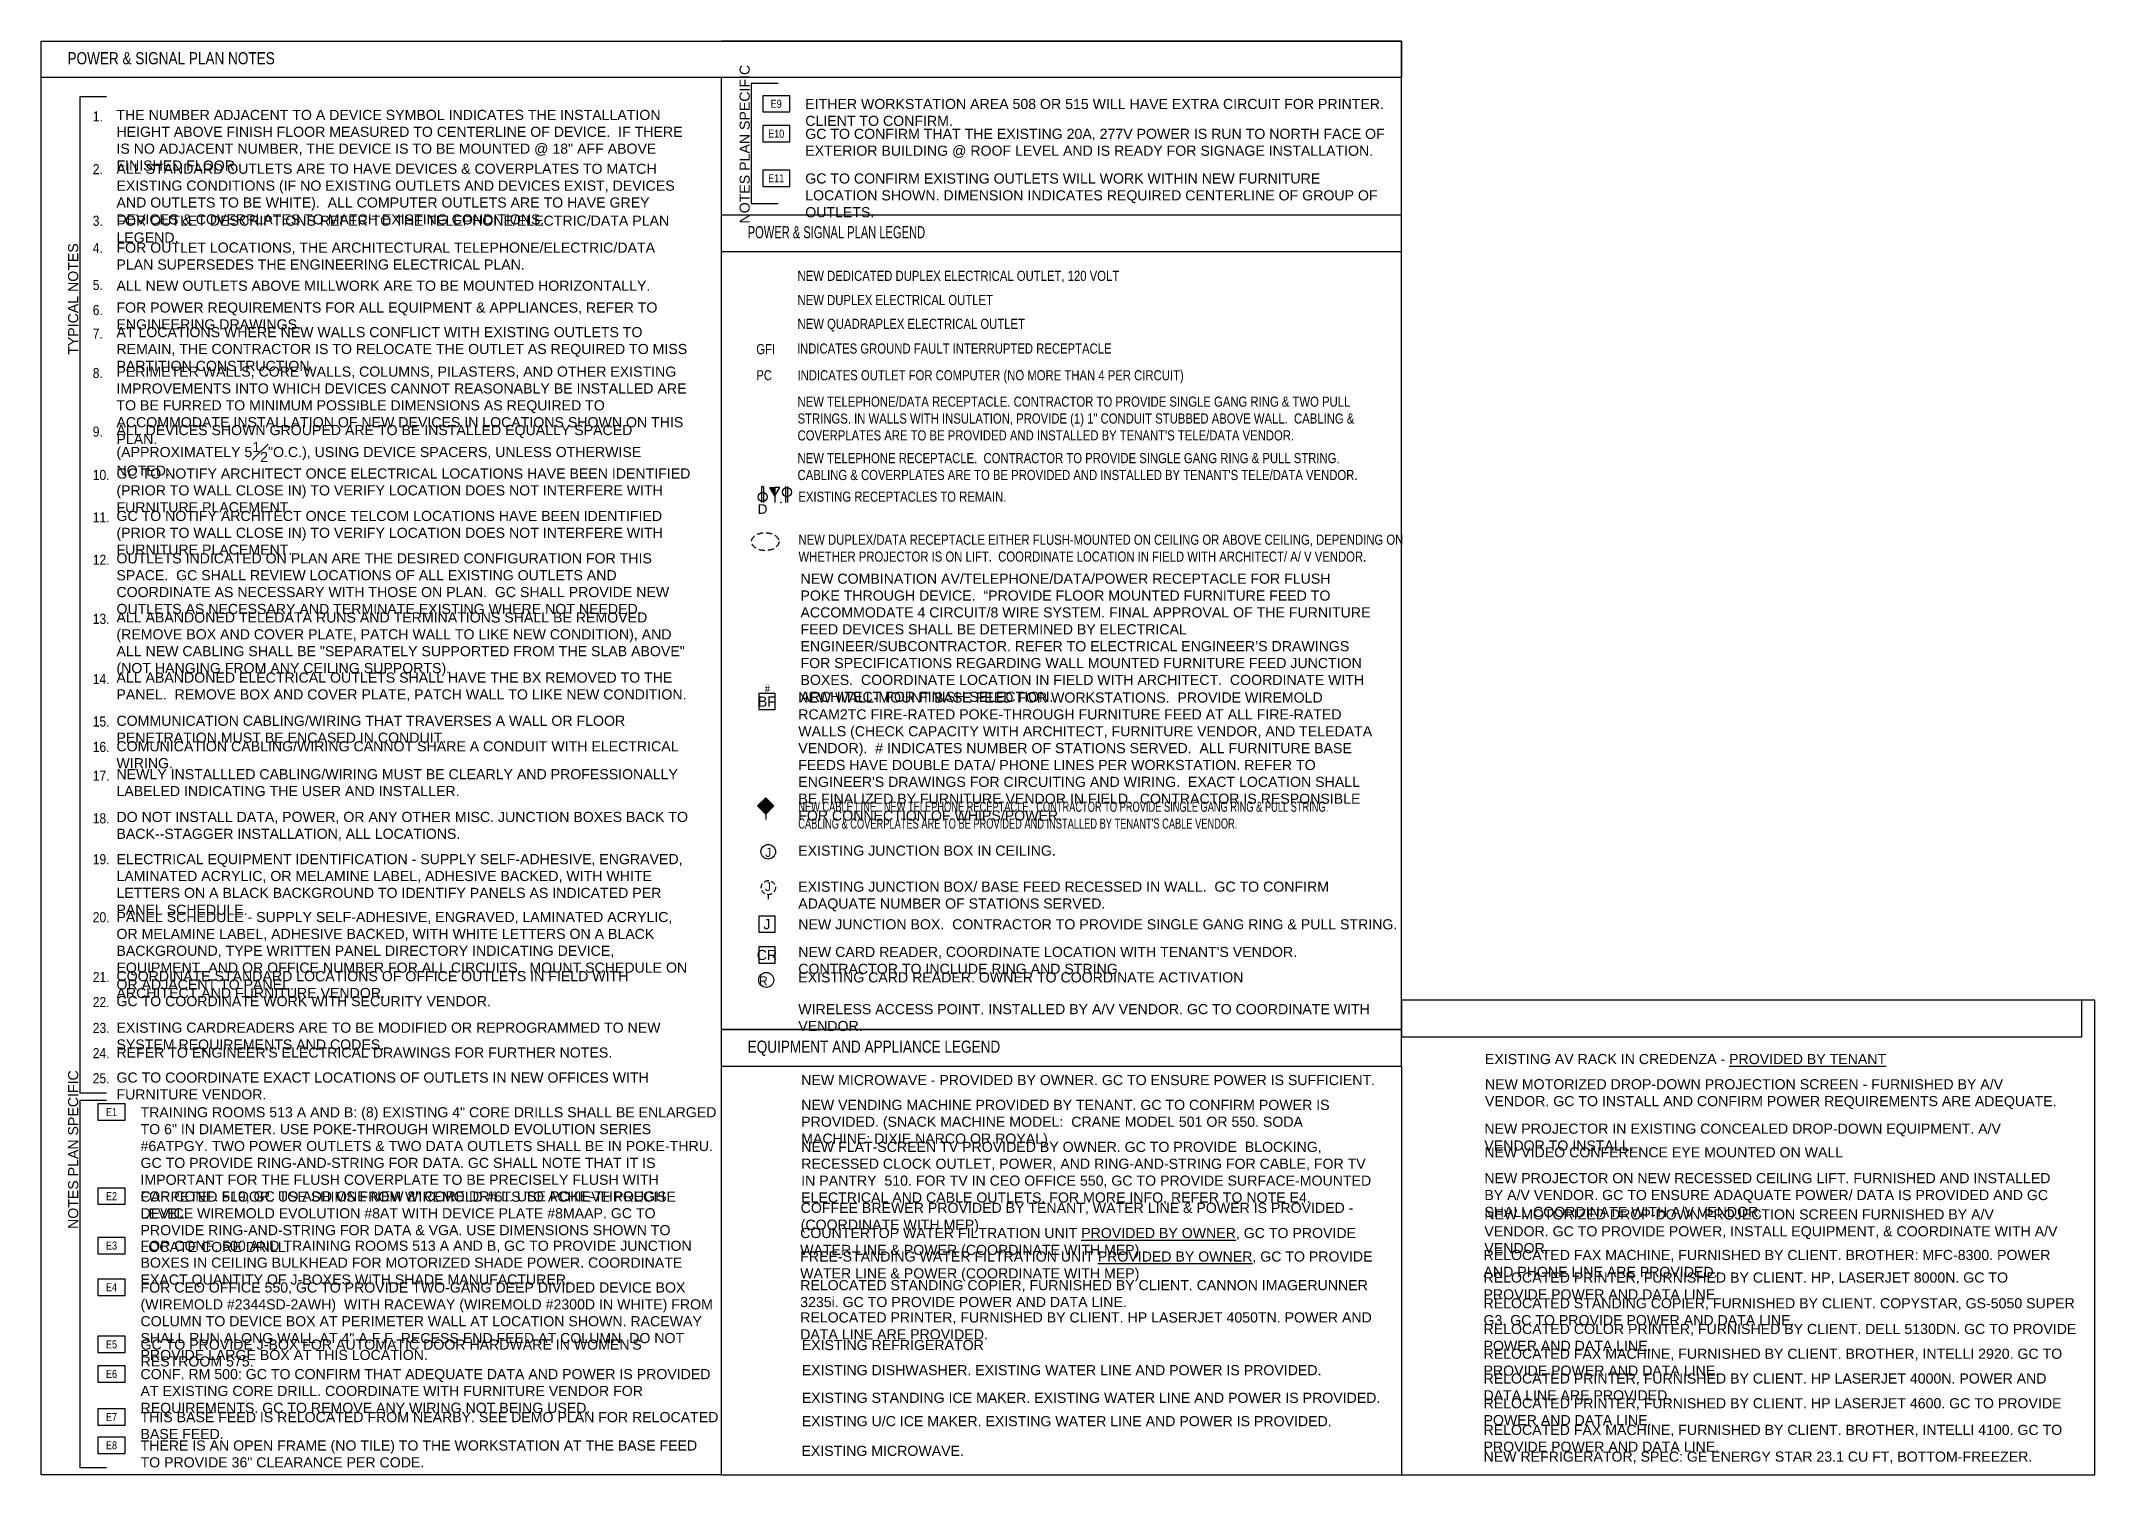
# Model space of a CAD drawing. Header units: inches. Extents: x -118 to 9372, y -4039 to 888.
# Drawn here: x 7341 to 9372, y -3982 to -2565 of the extents above; entities that cross this region are included whole.
import ezdxf
from ezdxf.enums import TextEntityAlignment as Align

# ---------------------------------------------------------------- set-up
doc = ezdxf.new("R2010")
doc.units = ezdxf.units.IN
doc.header["$LTSCALE"] = 96
doc.header["$MEASUREMENT"] = 0
doc.linetypes.add('HIDDEN', pattern=[0.375, 0.25, -0.125])
doc.linetypes.add('HIDDEN4', pattern=[0.09375, 0.0625, -0.03125])
for name, color, linetype in [('A-Anno-PwrS', 7, 'Continuous'), ('A-Powr-Demo', 7, 'HIDDEN4'), ('A-Powr-Exst', 1, 'Continuous'), ('Legend 300$0$A-Anno-PwrS', 7, 'Continuous'), ('Legend 300$0$A-Powr-Neww', 4, 'Continuous')]:
    doc.layers.add(name, color=color, linetype=linetype)
doc.layers.add('Electrical-Power_Com', color=7, linetype='Continuous', lineweight=30)
doc.styles.add('Arial', font='arial.ttf')
doc.styles.add('Geneva', font='')
doc.styles.add('Helvetica', font='')
doc.styles.add('Legend 300$0$OTJ_Title1', font='ARIALN.TTF')
doc.styles.add('Legend 300$0$XFINE_1-8', font='ARIALN.TTF', dxfattribs={"width": 0.8, "height": 8})
doc.styles.add('OTJ_Title1', font='swiss.ttf')
doc.styles.add('XFINE', font='helvlght.shx', dxfattribs={"width": 0.85, "bigfont": 'special.shx'})
doc.styles.add('XFINE_0', font='swissl.ttf', dxfattribs={"width": 0.8})
doc.styles.add('XFINE_1-8', font='swissl.ttf', dxfattribs={"height": 10})
doc.styles.get('Geneva').set_extended_font_data('Geneva')
doc.styles.get('Helvetica').set_extended_font_data('Helvetica')

msp = doc.modelspace()

# ---------------------------------------------------------------- texts
at = {"layer": 'A-Anno-PwrS', "char_height": 10, "attachment_point": 2, "rotation": 90, "style": 'XFINE_1-8'}
for s, insert, width in [('NOTES PLAN SPECIFIC', (8031.8, -2666.8), 241.578), ('TYPICAL NOTES', (7368, -2819.8), 154.469), ('NOTES PLAN SPECIFIC', (7368, -3660.2), 241.578)]:
    msp.add_mtext(s, dxfattribs=dict(at, insert=insert, width=width))
at = {"layer": 'A-Anno-PwrS', "char_height": 10, "attachment_point": 1}
for s, insert, width, style in [('{\\fArial|b0|i0|c0|p34;1.}', (7392.4, -2634.4), 3.733, 'XFINE'), ('THE NUMBER ADJACENT TO A DEVICE SYMBOL INDICATES THE INSTALLATION HEIGHT ABOVE FINISH FLOOR MEASURED TO CENTERLINE OF DEVICE.  IF THERE IS NO ADJACENT NUMBER, THE DEVICE IS TO BE MOUNTED @ 18" AFF ABOVE FINISHED FLOOR.', (7415.8, -2632.9), 568.297, 'XFINE_1-8'), ('EITHER WORKSTATION AREA 508 OR 515 WILL HAVE EXTRA CIRCUIT FOR PRINTER. CLIENT TO CONFIRM.', (8096.7, -2622.1), 571.061, 'XFINE_1-8'), ('GC TO CONFIRM THAT THE EXISTING 20A, 277V POWER IS RUN TO NORTH FACE OF EXTERIOR BUILDING @ ROOF LEVEL AND IS READY FOR SIGNAGE INSTALLATION.', (8096.7, -2651.6), 571.061, 'XFINE_1-8'), ('{\\fArial|b0|i0|c0|p34;2.}', (7392.4, -2686.5), 7.467, 'XFINE'), ('ALL STANDARD OUTLETS ARE TO HAVE DEVICES & COVERPLATES TO MATCH EXISTING CONDITIONS (IF NO EXISTING OUTLETS AND DEVICES EXIST, DEVICES AND OUTLETS TO BE WHITE).  ALL COMPUTER OUTLETS ARE TO HAVE GREY DEVICES & COVERPLATES TO MATCH EXISTING CONDITIONS.', (7415.8, -2686.1), 568.295, 'XFINE_1-8'), ('GC TO CONFIRM EXISTING OUTLETS WILL WORK WITHIN NEW FURNITURE LOCATION SHOWN. DIMENSION INDICATES REQUIRED CENTERLINE OF GROUP OF OUTLETS.', (8096.7, -2695.7), 571.061, 'XFINE_1-8'), ('{\\fArial|b0|i0|c0|p34;3.}', (7392.4, -2737.5), 8.533, 'XFINE'), ('FOR OUTLET DESCRIPTIONS REFER TO THE TELEPHONE/ELECTRIC/DATA PLAN LEGEND.', (7415.8, -2737.4), 568.295, 'XFINE_1-8'), ('{\\fArial|b0|i0|c0|p34;4.}', (7392.4, -2764.4), 9.067, 'XFINE'), ('FOR OUTLET LOCATIONS, THE ARCHITECTURAL TELEPHONE/ELECTRIC/DATA PLAN SUPERSEDES THE ENGINEERING ELECTRICAL PLAN.', (7415.8, -2764), 568.295, 'XFINE_1-8'), ('{\\fArial|b0|i0|c0|p34;5.}', (7392.4, -2800.9), 9.067, 'XFINE'), ('ALL NEW OUTLETS ABOVE MILLWORK ARE TO BE MOUNTED HORIZONTALLY.', (7415.8, -2801.7), 568.295, 'XFINE_1-8'), ('{\\fArial|b0|i0|c0|p34;6.}', (7392.4, -2825.7), 10.667, 'XFINE'), ('FOR POWER REQUIREMENTS FOR ALL EQUIPMENT & APPLIANCES, REFER TO ENGINEERING DRAWINGS.', (7415.8, -2823.2), 568.295, 'XFINE_1-8'), ('{\\fArial|b0|i0|c0|p34;7.}', (7392.4, -2849), 8, 'XFINE'), ('AT LOCATIONS WHERE NEW WALLS CONFLICT WITH EXISTING OUTLETS TO REMAIN, THE CONTRACTOR IS TO RELOCATE THE OUTLET AS REQUIRED TO MISS PARTITION CONSTRUCTION.', (7415.8, -2847.5), 568.295, 'XFINE_1-8'), ('{\\fArial|b0|i0|c0|p34;8.}', (7392.4, -2887.9), 8, 'XFINE'), ('PERIMETER WALLS, CORE WALLS, COLUMNS, PILASTERS, AND OTHER EXISTING IMPROVEMENTS INTO WHICH DEVICES CANNOT REASONABLY BE INSTALLED ARE TO BE FURRED TO MINIMUM POSSIBLE DIMENSIONS AS REQUIRED TO ACCOMMODATE INSTALLATION OF NEW DEVICES IN LOCATIONS SHOWN ON THIS PLAN. ', (7415.8, -2886.5), 568.297, 'XFINE_1-8'), ('{\\fArial|b0|i0|c0|p34;9.}', (7392.4, -2945.8), 8, 'XFINE'), ('\\A1;ALL DEVICES SHOWN GROUPED ARE TO BE INSTALLED EQUALLY SPACED (APPROXIMATELY 5\\S1#2;"O.C.), USING DEVICE SPACERS, UNLESS OTHERWISE NOTED. ', (7415.8, -2944.3), 568.297, 'XFINE_1-8'), ('{\\fArial|b0|i0|c0|p34;10.}', (7392.4, -2988.6), 8, 'XFINE'), ('GC TO NOTIFY ARCHITECT ONCE ELECTRICAL LOCATIONS HAVE BEEN IDENTIFIED (PRIOR TO WALL CLOSE IN) TO VERIFY LOCATION DOES NOT INTERFERE WITH FURNITURE PLACEMENT.', (7415.8, -2987.2), 568.297, 'XFINE_1-8'), ('{\\fArial|b0|i0|c0|p34;11.}', (7392.4, -3030.5), 8, 'XFINE'), ('GC TO NOTIFY ARCHITECT ONCE TELCOM LOCATIONS HAVE BEEN IDENTIFIED (PRIOR TO WALL CLOSE IN) TO VERIFY LOCATION DOES NOT INTERFERE WITH FURNITURE PLACEMENT.', (7415.8, -3029.1), 568.297, 'XFINE_1-8'), ('{\\fArial|b0|i0|c0|p34;12.}', (7392.4, -3072.4), 8, 'XFINE'), ('OUTLETS INDICATED ON PLAN ARE THE DESIRED CONFIGURATION FOR THIS SPACE.  GC SHALL REVIEW LOCATIONS OF ALL EXISTING OUTLETS AND COORDINATE AS NECESSARY WITH THOSE ON PLAN.  GC SHALL PROVIDE NEW OUTLETS AS NECESSARY AND TERMINATE EXISTING WHERE NOT NEEDED.', (7415.8, -3071), 568.297, 'XFINE_1-8'), ('NEW COMBINATION AV/TELEPHONE/DATA/POWER RECEPTACLE FOR FLUSH POKE THROUGH DEVICE.  “PROVIDE FLOOR MOUNTED FURNITURE FEED TO ACCOMMODATE 4 CIRCUIT/8 WIRE SYSTEM. FINAL APPROVAL OF THE FURNITURE FEED DEVICES SHALL BE DETERMINED BY ELECTRICAL ENGINEER/SUBCONTRACTOR. REFER TO ELECTRICAL ENGINEER’S DRAWINGS FOR SPECIFICATIONS REGARDING WALL MOUNTED FURNITURE FEED JUNCTION BOXES.  COORDINATE LOCATION IN FIELD WITH ARCHITECT.  COORDINATE WITH ARCHITECT FOR FINISH SELECTION.', (8092, -3091.1), 564.718, 'XFINE_1-8'), ('{\\fArial|b0|i0|c0|p34;13.}', (7392.4, -3130.8), 8, 'XFINE'), ('\\pt220;ALL ABANDONED TELEDATA RUNS AND TERMINATIONS SHALL BE REMOVED (REMOVE BOX AND COVER PLATE, PATCH WALL TO LIKE NEW CONDITION), AND ALL NEW CABLING SHALL BE "SEPARATELY SUPPORTED FROM THE SLAB ABOVE" (NOT HANGING FROM ANY CEILING SUPPORTS).  ', (7415.8, -3129.4), 571.061, 'XFINE_1-8'), ('{\\fArial|b0|i0|c0|p34;14.}', (7392.4, -3190.3), 8, 'XFINE'), ('\\pt220;ALL ABANDONED ELECTRICAL OUTLETS SHALL HAVE THE BX REMOVED TO THE PANEL.  REMOVE BOX AND COVER PLATE, PATCH WALL TO LIKE NEW CONDITION.', (7415.8, -3188.8), 571.061, 'XFINE_1-8'), ("NEW WALL-MOUNT BASE FEED FOR WORKSTATIONS.  PROVIDE WIREMOLD RCAM2TC FIRE-RATED POKE-THROUGH FURNITURE FEED AT ALL FIRE-RATED WALLS (CHECK CAPACITY WITH ARCHITECT, FURNITURE VENDOR, AND TELEDATA VENDOR).  # INDICATES NUMBER OF STATIONS SERVED.  ALL FURNITURE BASE FEEDS HAVE DOUBLE DATA/ PHONE LINES PER WORKSTATION. REFER TO ENGINEER'S DRAWINGS FOR CIRCUITING AND WIRING.  EXACT LOCATION SHALL BE FINALIZED BY FURNITURE VENDOR IN FIELD.  CONTRACTOR IS RESPONSIBLE FOR CONNECTION OF WHIPS/POWER.", (8089.8, -3208.5), 566.924, 'XFINE_1-8'), ('{\\fArial|b0|i0|c0|p34;15.}', (7392.4, -3232.2), 8, 'XFINE'), ('\\pt220;COMMUNICATION CABLING/WIRING THAT TRAVERSES A WALL OR FLOOR PENETRATION MUST BE ENCASED IN CONDUIT.', (7415.8, -3231.5), 571.061, 'XFINE_1-8'), ('{\\fArial|b0|i0|c0|p34;16.}', (7392.4, -3257.3), 8, 'XFINE'), ('\\pt220;COMUNICATION CABLING/WIRING CANNOT SHARE A CONDUIT WITH ELECTRICAL WIRING.', (7415.8, -3256.7), 571.061, 'XFINE_1-8'), ('{\\fArial|b0|i0|c0|p34;17.}', (7392.4, -3285.7), 8, 'XFINE'), ('\\pt220;NEWLY INSTALLLED CABLING/WIRING MUST BE CLEARLY AND PROFESSIONALLY LABELED INDICATING THE USER AND INSTALLER.', (7415.8, -3284.3), 571.061, 'XFINE_1-8'), ('{\\fArial|b0|i0|c0|p34;18.}', (7392.4, -3327.9), 8, 'XFINE'), ('\\pt220;DO NOT INSTALL DATA, POWER, OR ANY OTHER MISC. JUNCTION BOXES BACK TO BACK--STAGGER INSTALLATION, ALL LOCATIONS.', (7415.8, -3326.5), 571.061, 'XFINE_1-8'), ('{\\fArial|b0|i0|c0|p34;19.}', (7392.4, -3368.3), 8, 'XFINE'), ('\\pt220;ELECTRICAL EQUIPMENT IDENTIFICATION - SUPPLY SELF-ADHESIVE, ENGRAVED, LAMINATED ACRYLIC, OR MELAMINE LABEL, ADHESIVE BACKED, WITH WHITE LETTERS ON A BLACK BACKGROUND TO IDENTIFY PANELS AS INDICATED PER PANEL SCHEDULE. ', (7415.8, -3368.2), 571.061, 'XFINE_1-8'), ('EXISTING JUNCTION BOX IN CEILING. ', (8089.8, -3359.8), 570.502, 'XFINE_1-8'), ('EXISTING JUNCTION BOX/ BASE FEED RECESSED IN WALL.  GC TO CONFIRM  ADAQUATE NUMBER OF STATIONS SERVED.', (8089.8, -3395.4), 570.502, 'XFINE_1-8'), ('{\\fArial|b0|i0|c0|p34;20.}', (7392.4, -3425.6), 8, 'XFINE'), ('\\pt220;PANEL SCHEDULE - SUPPLY SELF-ADHESIVE, ENGRAVED, LAMINATED ACRYLIC, OR MELAMINE LABEL, ADHESIVE BACKED, WITH WHITE LETTERS ON A BLACK BACKGROUND, TYPE WRITTEN PANEL DIRECTORY INDICATING DEVICE, EQUIPMENT, AND OR OFFICE NUMBER FOR ALL CIRCUITS.  MOUNT SCHEDULE ON OR ADJACENT TO PANEL.', (7415.8, -3425.4), 571.061, 'XFINE_1-8'), ('NEW JUNCTION BOX.  CONTRACTOR TO PROVIDE SINGLE GANG RING & PULL STRING.  ', (8089.8, -3432.6), 570.502, 'XFINE_1-8'), ("NEW CARD READER, COORDINATE LOCATION WITH TENANT'S VENDOR. CONTRACTOR TO INCLUDE RING AND STRING.", (8089.8, -3459.9), 566.924, 'XFINE_1-8'), ('{\\fArial|b0|i0|c0|p34;21.}', (7392.4, -3484.7), 8, 'XFINE'), ('COORDINATE STANDARD LOCATIONS OF OFFICE OUTLETS IN FIELD WITH ARCHITECT AND FURNITURE VENDOR.', (7415.8, -3483.8), 571.061, 'XFINE_1-8'), ('EXISTING CARD READER. OWNER TO COORDINATE ACTIVATION', (8089.8, -3485), 566.924, 'XFINE_1-8'), ('{\\fArial|b0|i0|c0|p34;22.}', (7392.4, -3509.4), 8, 'XFINE'), ('GC TO COORDINATE WORK WITH SECURITY VENDOR.', (7415.8, -3508.5), 571.061, 'XFINE_1-8'), ('WIRELESS ACCESS POINT. INSTALLED BY A/V VENDOR. GC TO COORDINATE WITH VENDOR.', (8089.8, -3516.4), 566.924, 'XFINE_1-8'), ('{\\fArial|b0|i0|c0|p34;23.}', (7392.4, -3535), 8, 'XFINE'), ('EXISTING CARDREADERS ARE TO BE MODIFIED OR REPROGRAMMED TO NEW SYSTEM REQUIREMENTS AND CODES.', (7415.8, -3534.7), 571.061, 'XFINE_1-8'), ('{\\fArial|b0|i0|c0|p34;24.}', (7392.4, -3559.9), 8, 'XFINE'), ("REFER TO ENGINEER'S ELECTRICAL DRAWINGS FOR FURTHER NOTES.", (7415.8, -3559.3), 571.061, 'XFINE_1-8'), ('EXISTING AV RACK IN CREDENZA - {\\LPROVIDED BY TENANT}   ', (8768.6, -3565.7), 568.312, 'XFINE_1-8'), ('{\\fArial|b0|i0|c0|p34;25.}', (7392.4, -3584.7), 8, 'XFINE'), ('GC TO COORDINATE EXACT LOCATIONS OF OUTLETS IN NEW OFFICES WITH FURNITURE VENDOR.', (7415.8, -3584), 571.061, 'XFINE_1-8'), ('NEW MICROWAVE - PROVIDED BY OWNER. GC TO ENSURE POWER IS SUFFICIENT.', (8092.7, -3586.5), 566.234, 'XFINE_1-8'), ('NEW MOTORIZED DROP-DOWN PROJECTION SCREEN - FURNISHED BY A/V VENDOR. GC TO INSTALL AND CONFIRM POWER REQUIREMENTS ARE ADEQUATE.', (8768.6, -3590.6), 568.312, 'XFINE_1-8'), ('NEW VENDING MACHINE PROVIDED BY TENANT. GC TO CONFIRM POWER IS PROVIDED. (SNACK MACHINE MODEL:  CRANE MODEL 501 OR 550. SODA MACHINE: DIXIE NARCO OR ROYAL)', (8092.7, -3611), 566.234, 'XFINE_1-8'), ('TRAINING ROOMS 513 A AND B: (8) EXISTING 4" CORE DRILLS SHALL BE ENLARGED TO 6" IN DIAMETER. USE POKE-THROUGH WIREMOLD EVOLUTION SERIES #6ATPGY. TWO POWER OUTLETS & TWO DATA OUTLETS SHALL BE IN POKE-THRU. GC TO PROVIDE RING-AND-STRING FOR DATA. GC SHALL NOTE THAT IT IS IMPORTANT FOR THE FLUSH COVERPLATE TO BE PRECISELY FLUSH WITH CARPETED FLOOR. USE SHIMS FROM WIREMOLD #6TS TO ACHIEVE PRECISE LEVEL.', (7439.6, -3618.3), 571.061, 'XFINE_1-8'), ('NEW PROJECTOR IN EXISTING CONCEALED DROP-DOWN EQUIPMENT. A/V VENDOR TO INSTALL.', (8768, -3634.5), 568.312, 'XFINE_1-8'), ('NEW FLAT-SCREEN TV PROVIDED BY OWNER. GC TO PROVIDE  BLOCKING, RECESSED CLOCK OUTLET, POWER, AND RING-AND-STRING FOR CABLE, FOR TV IN PANTRY  510. FOR TV IN CEO OFFICE 550, GC TO PROVIDE SURFACE-MOUNTED ELECTRICAL AND CABLE OUTLETS. FOR MORE INFO, REFER TO NOTE E4.', (8092.7, -3652.5), 566.234, 'XFINE_1-8'), ('NEW VIDEO CONFERENCE EYE MOUNTED ON WALL', (8768, -3657.8), 568.312, 'XFINE_1-8'), ('NEW PROJECTOR ON NEW RECESSED CEILING LIFT. FURNISHED AND INSTALLED BY A/V VENDOR. GC TO ENSURE ADAQUATE POWER/ DATA IS PROVIDED AND GC SHALL COORDINATE WITH A/V VENDOR.', (8768, -3683.4), 568.312, 'XFINE_1-8'), ('FOR CONF. 519, GC TO ADD ONE NEW 8" CORE DRILL. USE POKE-THROUGH DEVICE WIREMOLD EVOLUTION #8AT WITH DEVICE PLATE #8MAAP. GC TO PROVIDE RING-AND-STRING FOR DATA & VGA. USE DIMENSIONS SHOWN TO LOCATE CORE DRILL.', (7439.6, -3701.4), 571.061, 'XFINE_1-8'), ('COFFEE BREWER PROVIDED BY TENANT, WATER LINE & POWER IS PROVIDED - (COORDINATE WITH MEP)', (8092.2, -3712.7), 567.88, 'XFINE_1-8'), ('NEW MOTORIZED DROP-DOWN PROJECTION SCREEN FURNISHED BY A/V VENDOR. GC TO PROVIDE POWER, INSTALL EQUIPMENT, & COORDINATE WITH A/V VENDOR.', (8768, -3719.2), 568.312, 'XFINE_1-8'), ('FOR CONF. 500 AND TRAINING ROOMS 513 A AND B, GC TO PROVIDE JUNCTION BOXES IN CEILING BULKHEAD FOR MOTORIZED SHADE POWER. COORDINATE EXACT QUANTITY OF J-BOXES WITH SHADE MANUFACTURER.', (7439.6, -3750.2), 571.061, 'XFINE_1-8'), ('COUNTERTOP WATER FILTRATION UNIT {\\LPROVIDED BY OWNER}, GC TO PROVIDE WATER LINE & POWER (COORDINATE WITH MEP)', (8091.7, -3737.6), 587.988, 'XFINE_1-8'), ('FREE-STANDING WATER FILTRATION UNIT {\\LPROVIDED BY OWNER}, GC TO PROVIDE WATER LINE & POWER (COORDINATE WITH MEP)', (8091.7, -3760.8), 607.537, 'XFINE_1-8'), ('RELOCATED FAX MACHINE, FURNISHED BY CLIENT. BROTHER: MFC-8300. POWER AND PHONE LINE ARE PROVIDED.', (8767.2, -3759.3), 568.312, 'XFINE_1-8'), ('FOR CEO OFFICE 550, GC TO PROVIDE TWO-GANG DEEP DIVIDED DEVICE BOX (WIREMOLD #2344SD-2AWH)  WITH RACEWAY (WIREMOLD #2300D IN WHITE) FROM COLUMN TO DEVICE BOX AT PERIMETER WALL AT LOCATION SHOWN. RACEWAY SHALL RUN ALONG WALL AT 4" A.F.F. RECESS END FEED AT COLUMN. DO NOT PROVIDE LARGE BOX AT THIS LOCATION.', (7439.6, -3791.4), 571.061, 'XFINE_1-8'), ('RELOCATED STANDING COPIER, FURNISHED BY CLIENT. CANNON IMAGERUNNER 3235i. GC TO PROVIDE POWER AND DATA LINE.', (8091.7, -3789.1), 586.635, 'XFINE_1-8'), ('RELOCATED PRINTER, FURNISHED BY CLIENT. HP, LASERJET 8000N. GC TO PROVIDE POWER AND DATA LINE.', (8767.2, -3781.6), 568.312, 'XFINE_1-8'), ('RELOCATED STANDING COPIER, FURNISHED BY CLIENT. COPYSTAR, GS-5050 SUPER G3. GC TO PROVIDE POWER AND DATA LINE.', (8767.2, -3807), 586.635, 'XFINE_1-8'), ('RELOCATED PRINTER, FURNISHED BY CLIENT. HP LASERJET 4050TN. POWER AND DATA LINE ARE PROVIDED.', (8091.7, -3821), 586.635, 'XFINE_1-8'), ('RELOCATED COLOR PRINTER, FURNISHED BY CLIENT. DELL 5130DN. GC TO PROVIDE POWER AND DATA LINE.', (8767.2, -3832.4), 586.635, 'XFINE_1-8'), ("GC TO PROVIDE J-BOX FOR AUTOMATIC DOOR HARDWARE IN WOMEN'S RESTROOM 575.", (7439.6, -3847.8), 571.061, 'XFINE_1-8'), ('EXISTING REFRIGERATOR', (8093.2, -3848.3), 568.312, 'XFINE_1-8'), ('RELOCATED FAX MACHINE, FURNISHED BY CLIENT. BROTHER, INTELLI 2920. GC TO PROVIDE POWER AND DATA LINE.', (8767.2, -3856.9), 586.635, 'XFINE_1-8'), ('CONF. RM 500: GC TO CONFIRM THAT ADEQUATE DATA AND POWER IS PROVIDED AT EXISTING CORE DRILL. COORDINATE WITH FURNITURE VENDOR FOR REQUIREMENTS. GC TO REMOVE ANY WIRING NOT BEING USED.', (7439.6, -3877), 571.061, 'XFINE_1-8'), ('EXISTING DISHWASHER. EXISTING WATER LINE AND POWER IS PROVIDED.', (8093.2, -3873.1), 568.312, 'XFINE_1-8'), ('RELOCATED PRINTER, FURNISHED BY CLIENT. HP LASERJET 4000N. POWER AND DATA LINE ARE PROVIDED.', (8767.2, -3881.3), 586.635, 'XFINE_1-8'), ('EXISTING STANDING ICE MAKER. EXISTING WATER LINE AND POWER IS PROVIDED.', (8093.2, -3900.4), 568.312, 'XFINE_1-8'), ('RELOCATED PRINTER, FURNISHED BY CLIENT. HP LASERJET 4600. GC TO PROVIDE POWER AND DATA LINE.', (8767.2, -3905.8), 586.635, 'XFINE_1-8'), ('THIS BASE FEED IS RELOCATED FROM NEARBY. SEE DEMO PLAN FOR RELOCATED BASE FEED.', (7439.6, -3919.5), 571.061, 'XFINE_1-8'), ('EXISTING U/C ICE MAKER. EXISTING WATER LINE AND POWER IS PROVIDED.', (8093.2, -3923.5), 568.312, 'XFINE_1-8'), ('RELOCATED FAX MACHINE, FURNISHED BY CLIENT. BROTHER, INTELLI 4100. GC TO PROVIDE POWER AND DATA LINE.', (8767.2, -3932.1), 586.635, 'XFINE_1-8'), ('THERE IS AN OPEN FRAME (NO TILE) TO THE WORKSTATION AT THE BASE FEED TO PROVIDE 36" CLEARANCE PER CODE.', (7439.6, -3947.5), 571.061, 'XFINE_1-8'), ('EXISTING MICROWAVE.', (8092.9, -3952.8), 568.312, 'XFINE_1-8'), ('NEW REFRIGERATOR, SPEC: GE ENERGY STAR 23.1 CU FT, BOTTOM-FREEZER.', (8767.2, -3958.5), 586.635, 'XFINE_1-8')]:
    msp.add_mtext(s, dxfattribs=dict(at, insert=insert, width=width, style=style))
at = {"layer": 'A-Powr-Demo', "style": 'OTJ_Title1', "width": 0.8}
for s, p in [('POWER & SIGNAL PLAN NOTES', (7367.4, -2587.9)), ('EQUIPMENT AND APPLIANCE LEGEND', (8039.8, -3564.5))]:
    msp.add_text(s, height=12, dxfattribs=at).set_placement(p)
at = {"layer": 'A-Powr-Demo', "style": 'XFINE_1-8', "width": 0.8}
msp.add_text('#', height=8, rotation=359.9157, dxfattribs=at).set_placement((8056.8, -3208.7))
at = {"layer": 'A-Powr-Exst'}
for s, insert, char_height, attachment_point, line_spacing_factor, style in [('J', (8057.1, -3366.7), 8.61, 4, 0.839796, 'Helvetica'), (' R ', (8053.6, -3489), 9, 2, 1.057281, 'Geneva')]:
    msp.add_mtext(s, dxfattribs=dict(at, insert=insert, char_height=char_height, attachment_point=attachment_point, line_spacing_factor=line_spacing_factor, style=style))
at = {"layer": 'Legend 300$0$A-Anno-PwrS', "style": 'Legend 300$0$OTJ_Title1', "width": 0.8}
msp.add_text('POWER & SIGNAL PLAN LEGEND', height=12, dxfattribs=at).set_placement((8039.8, -2759.8))
at = {"layer": 'Legend 300$0$A-Anno-PwrS', "char_height": 10, "attachment_point": 1, "style": 'Legend 300$0$XFINE_1-8'}
for s, insert, width in [('{\\fArial|b0|i0|c0|p34;NEW DEDICATED DUPLEX ELECTRICAL OUTLET, 120 VOLT}', (8089.1, -2791.9), 567.654), ('{\\fArial|b0|i0|c0|p34;NEW DUPLEX ELECTRICAL OUTLET}', (8089.1, -2815.8), 567.652), ('{\\fArial|b0|i0|c0|p34;NEW QUADRAPLEX ELECTRICAL OUTLET }', (8089.1, -2839.3), 567.654), ('{\\fArial|b0|i0|c0|p34;GFI}', (8048.3, -2864.3), 18.006), ('I{\\fArial|b0|i0|c0|p34;NDICATES GROUND FAULT INTERRUPTED RECEPTACLE}', (8089, -2863.7), 567.654), ('{\\fArial|b0|i0|c0|p34;PC}', (8048.3, -2890.1), 13.005), ('{\\fArial|b0|i0|c0|p34;INDICATES OUTLET FOR COMPUTER (NO MORE THAN 4 PER CIRCUIT)}', (8089, -2890.1), 567.722), ('{\\fArial|b0|i0|c0|p34;NEW TELEPHONE/DATA RECEPTACLE. CONTRACTOR TO PROVIDE SINGLE GANG RING & TWO PULL STRINGS. IN WALLS WITH INSULATION, PROVIDE (1) 1" CONDUIT STUBBED ABOVE WALL.  CABLING & COVERPLATES ARE TO BE PROVIDED AND INSTALLED BY TENANT\'S TELE/DATA VENDOR.}', (8089.1, -2916.2), 567.654), ("{\\fArial|b0|i0|c0|p34;NEW TELEPHONE RECEPTACLE.  CONTRACTOR TO PROVIDE SINGLE GANG RING & PULL STRING.  CABLING & COVERPLATES ARE TO BE PROVIDED AND INSTALLED BY TENANT'S TELE/DATA VENDOR.}", (8089.1, -2972), 568.312), ('{\\fArial|b0|i0|c0|p34;EXISTING RECEPTACLES TO REMAIN.}', (8089.9, -3010.1), 568.312), ('{\\fArial|b0|i0|c0|p34;NEW DUPLEX/DATA RECEPTACLE EITHER FLUSH-MOUNTED ON CEILING OR ABOVE CEILING, DEPENDING ON WHETHER PROJECTOR IS ON LIFT.  COORDINATE LOCATION IN FIELD WITH ARCHITECT/ A/ V VENDOR.}', (8090, -3052.6), 596.183), ("NEW CABLE LINE.  NEW TELEPHONE RECEPTACLE.  CONTRACTOR TO PROVIDE SINGLE GANG RING & PULL STRING.  CABLING & COVERPLATES ARE TO BE PROVIDED AND INSTALLED BY TENANT'S CABLE VENDOR.", (8089.8, -3316.4), 566.924)]:
    msp.add_mtext(s, dxfattribs=dict(at, insert=insert, width=width))

# ---------------------------------------------------------------- blocks, each defined once
blk = doc.blocks.new('multi-note')
at = {"color": 4}
blk.add_lwpolyline([(-1.67, -1), (1.67, -1), (1.67, 1), (-1.67, 1)], close=True, dxfattribs=at)
at = {"color": 0, "style": 'XFINE_0', "width": 0.8}
blk.add_attdef('MULTI-NOTE', text='', height=1, dxfattribs=at).set_placement((0, 0), align=Align.MIDDLE_CENTER)
blk = doc.blocks.new('Legend 300$0$CABLE')
at = {"layer": 'Legend 300$0$A-Powr-Neww'}
blk.add_hatch(color=256, dxfattribs=at).paths.add_polyline_path([(0, 21.3), (8, 13.3), (0, 5.3), (-8, 13.3)])
blk.add_lwpolyline([(0, 21.3), (8, 13.3), (0, 5.3), (-8, 13.3), (0, 21.3)])
blk.add_line((0, 5.3), (0, 0), dxfattribs=at)
blk = doc.blocks.new('A$C63DA0F89')
at = {"color": 0, "linetype": 'ByBlock', "lineweight": -2}
blk.add_lwpolyline([(8.8, 0), (24.8, 0), (24.8, 16), (8.8, 16)], close=True, dxfattribs=at)
at = {"color": 0, "linetype": 'ByBlock', "lineweight": -2, "style": 'OTJ_Title1', "flags": 8}
blk.add_attdef('CODE', text='', height=8, dxfattribs=at).set_placement((16.8, 8), align=Align.MIDDLE)
blk = doc.blocks.new('Power_Duplex_TeleData')
at = {"linetype": 'Continuous', "lineweight": 0}
blk.add_hatch(color=7, dxfattribs=at).paths.add_polyline_path([(6, -14.9), (6, -6.9), (11, -14.9)])
at = {"color": 0}
for p, q in [((-7, 0), (-7, -15.9)), ((-5, 0), (-5, -15.9)), ((6, -6.9), (6, 0))]:
    blk.add_line(p, q, dxfattribs=at)
at = {"color": 0, "flags": 128}
for points in [[(6, -14.9), (6, -6.9), (1, -14.9)], [(6, -14.9), (6, -6.9), (11, -14.9)]]:
    blk.add_lwpolyline(points, close=True, dxfattribs=at)
at = {"color": 0}
blk.add_circle((-6, -10.4), 4.5, dxfattribs=at)
blk.add_point((0, 0), dxfattribs=at)
blk = doc.blocks.new('Power_Duplex Dedicated')
at = {"color": 0}
for p, q in [((-1, 0), (-1, -15.9)), ((1, 0), (1, -15.9))]:
    blk.add_line(p, q, dxfattribs=at)
blk.add_circle((0, -10.4), 4.5, dxfattribs=at)
blk.add_point((0, 0), dxfattribs=at)
at = {"color": 0, "insert": (0, -17.5), "char_height": 9.54, "attachment_point": 2, "line_spacing_factor": 0.967741, "style": 'Arial'}
blk.add_mtext('D', dxfattribs=at)
blk = doc.blocks.new('*U179')
at = {"layer": 'Electrical-Power_Com', "color": 0}
blk.add_line((1055.1, -324.7), (1058.3, -328), dxfattribs=at)
at = {"layer": 'Electrical-Power_Com', "color": 0, "linetype": 'HIDDEN', "ltscale": 0.2}
blk.add_circle((1050.2, -319.8), 7, dxfattribs=at)
at = {"layer": 'Electrical-Power_Com', "color": 0, "insert": (1044.1, -318.3), "char_height": 8.59, "attachment_point": 1, "rotation": 44.4543, "line_spacing_factor": 0.967741, "style": 'Arial'}
blk.add_mtext('J', dxfattribs=at)

# ---------------------------------------------------------------- linework, layer by layer
at = {"layer": 'A-Anno-PwrS'}
for p, q in [((8043.3, -2607), (8043.3, -2725.6)), ((8069.8, -2607), (8043.3, -2607)), ((7379.5, -2620), (7379.5, -3604.4)), ((7405.9, -2620), (7379.5, -2620)), ((8069.8, -2725.6), (8043.3, -2725.6)), ((7405.9, -3604.4), (7379.5, -3604.4)), ((7379.5, -3611.8), (7379.5, -3974.5)), ((7405.9, -3611.8), (7379.5, -3611.8)), ((7405.9, -3974.5), (7379.5, -3974.5))]:
    msp.add_line(p, q, dxfattribs=at)
at = {"layer": 'A-Anno-PwrS', "color": 5}
for p, q in [((9371.6, -3512.7), (8686.2, -3512.7)), ((9371.6, -3981.6), (9371.6, -3512.7)), ((8013.7, -3541.6), (8013.7, -3981.6)), ((8686.2, -3577.6), (8686.2, -3981.6)), ((8013.7, -3981.6), (9371.6, -3981.6))]:
    msp.add_line(p, q, dxfattribs=at)
for points in [[(8013.7, -2601), (8013.7, -3981.6), (7341.3, -3981.6), (7341.3, -2565), (8013.7, -2565)], [(8013.7, -2601), (8013.7, -3541.6), (8686.2, -3541.6), (8686.2, -2565), (8013.7, -2565)]]:
    msp.add_lwpolyline(points, dxfattribs=at)
for points in [[(7341.3, -2565), (8686.2, -2565), (8686.2, -2601), (7341.3, -2601)], [(8686.2, -3548.7), (9358.6, -3548.7), (9358.6, -3512.7), (8686.2, -3512.7)], [(8013.7, -3577.6), (8686.2, -3577.6), (8686.2, -3541.6), (8013.7, -3541.6)]]:
    msp.add_lwpolyline(points, close=True, dxfattribs=at)
at = {"layer": 'A-Powr-Demo'}
msp.add_ellipse((8057.1, -3059.5), major_axis=(13.5, 0), ratio=0.652921, dxfattribs=at)
at = {"layer": 'A-Powr-Exst', "flags": 128}
msp.add_lwpolyline([(8052.9, -3365.9, -0.414214), (8060.1, -3358.7, -0.414214), (8067.3, -3365.9, -0.414214), (8060.1, -3373.1, -0.414214)], format="xyb", close=True, dxfattribs=at)
at = {"layer": 'A-Powr-Exst'}
msp.add_circle((8058.1, -3492.6), 7.39, dxfattribs=at)
at = {"layer": 'Legend 300$0$A-Anno-PwrS', "color": 5}
msp.add_lwpolyline([(8013.7, -2772.9), (8686.2, -2772.9), (8686.2, -2736.9), (8013.7, -2736.9)], close=True, dxfattribs=at)

# ---------------------------------------------------------------- block references
msp.add_blockref('Legend 300$0$CABLE', (8057.6, -3334))
at = {"layer": 'A-Anno-PwrS', "xscale": 8, "yscale": 8, "zscale": 8}
for p, values in [((8068, -2626.9), {'MULTI-NOTE': 'E9'}), ((8068, -2656.4), {'MULTI-NOTE': 'E10'}), ((8068, -2700.5), {'MULTI-NOTE': 'E11'}), ((7410.9, -3623.1), {'MULTI-NOTE': 'E1'}), ((7410.9, -3706.2), {'MULTI-NOTE': 'E2'}), ((7410.9, -3755), {'MULTI-NOTE': 'E3'}), ((7410.9, -3796.2), {'MULTI-NOTE': 'E4'}), ((7410.9, -3852.6), {'MULTI-NOTE': 'E5'}), ((7410.9, -3881.8), {'MULTI-NOTE': 'E6'}), ((7410.9, -3924.4), {'MULTI-NOTE': 'E7'}), ((7410.9, -3952.3), {'MULTI-NOTE': 'E8'})]:
    msp.add_blockref('multi-note', p, dxfattribs=at).add_auto_attribs(values)
at = {"layer": 'A-Powr-Demo', "linetype": 'Continuous', "lineweight": -3}
ref = msp.add_blockref('A$C63DA0F89', (8042, -3225.5), dxfattribs=at)
ref.add_attrib('CODE', 'BF', dxfattribs={"layer": '0', "color": 0, "linetype": 'ByBlock', "lineweight": -2, "height": 10, "style": 'OTJ_Title1', "flags": 8}).set_placement((8058.8, -3217.5), align=Align.MIDDLE)
ref = msp.add_blockref('A$C63DA0F89', (8042, -3445.5), dxfattribs=at)
ref.add_attrib('CODE', 'J', dxfattribs={"layer": '0', "color": 0, "linetype": 'ByBlock', "lineweight": -2, "height": 10, "style": 'OTJ_Title1', "flags": 8}).set_placement((8058.8, -3437.5), align=Align.MIDDLE)
ref = msp.add_blockref('A$C63DA0F89', (8042, -3475.9), dxfattribs=at)
ref.add_attrib('CODE', 'CR', dxfattribs={"layer": '0', "color": 0, "linetype": 'ByBlock', "lineweight": -2, "height": 10, "style": 'OTJ_Title1', "flags": 8}).set_placement((8058.8, -3467.9), align=Align.MIDDLE)
at = {"layer": 'A-Powr-Exst'}
msp.add_blockref('Power_Duplex Dedicated', (8054.5, -3005), dxfattribs=at)
for name, p, rotation in [('Power_Duplex_TeleData', (8072.6, -3021), 180.0000000000734), ('*U179', (7543.7, -2432.6), 315)]:
    msp.add_blockref(name, p, dxfattribs=dict(at, rotation=rotation))

msp.set_redraw_order([(e.dxf.handle, doc.entitydb.next_handle()) for e in msp.query("TEXT MTEXT ATTDEF DIMENSION ARC_DIMENSION")])  # texts and dimensions are drawn at this point

doc.saveas('drawing.dxf')
